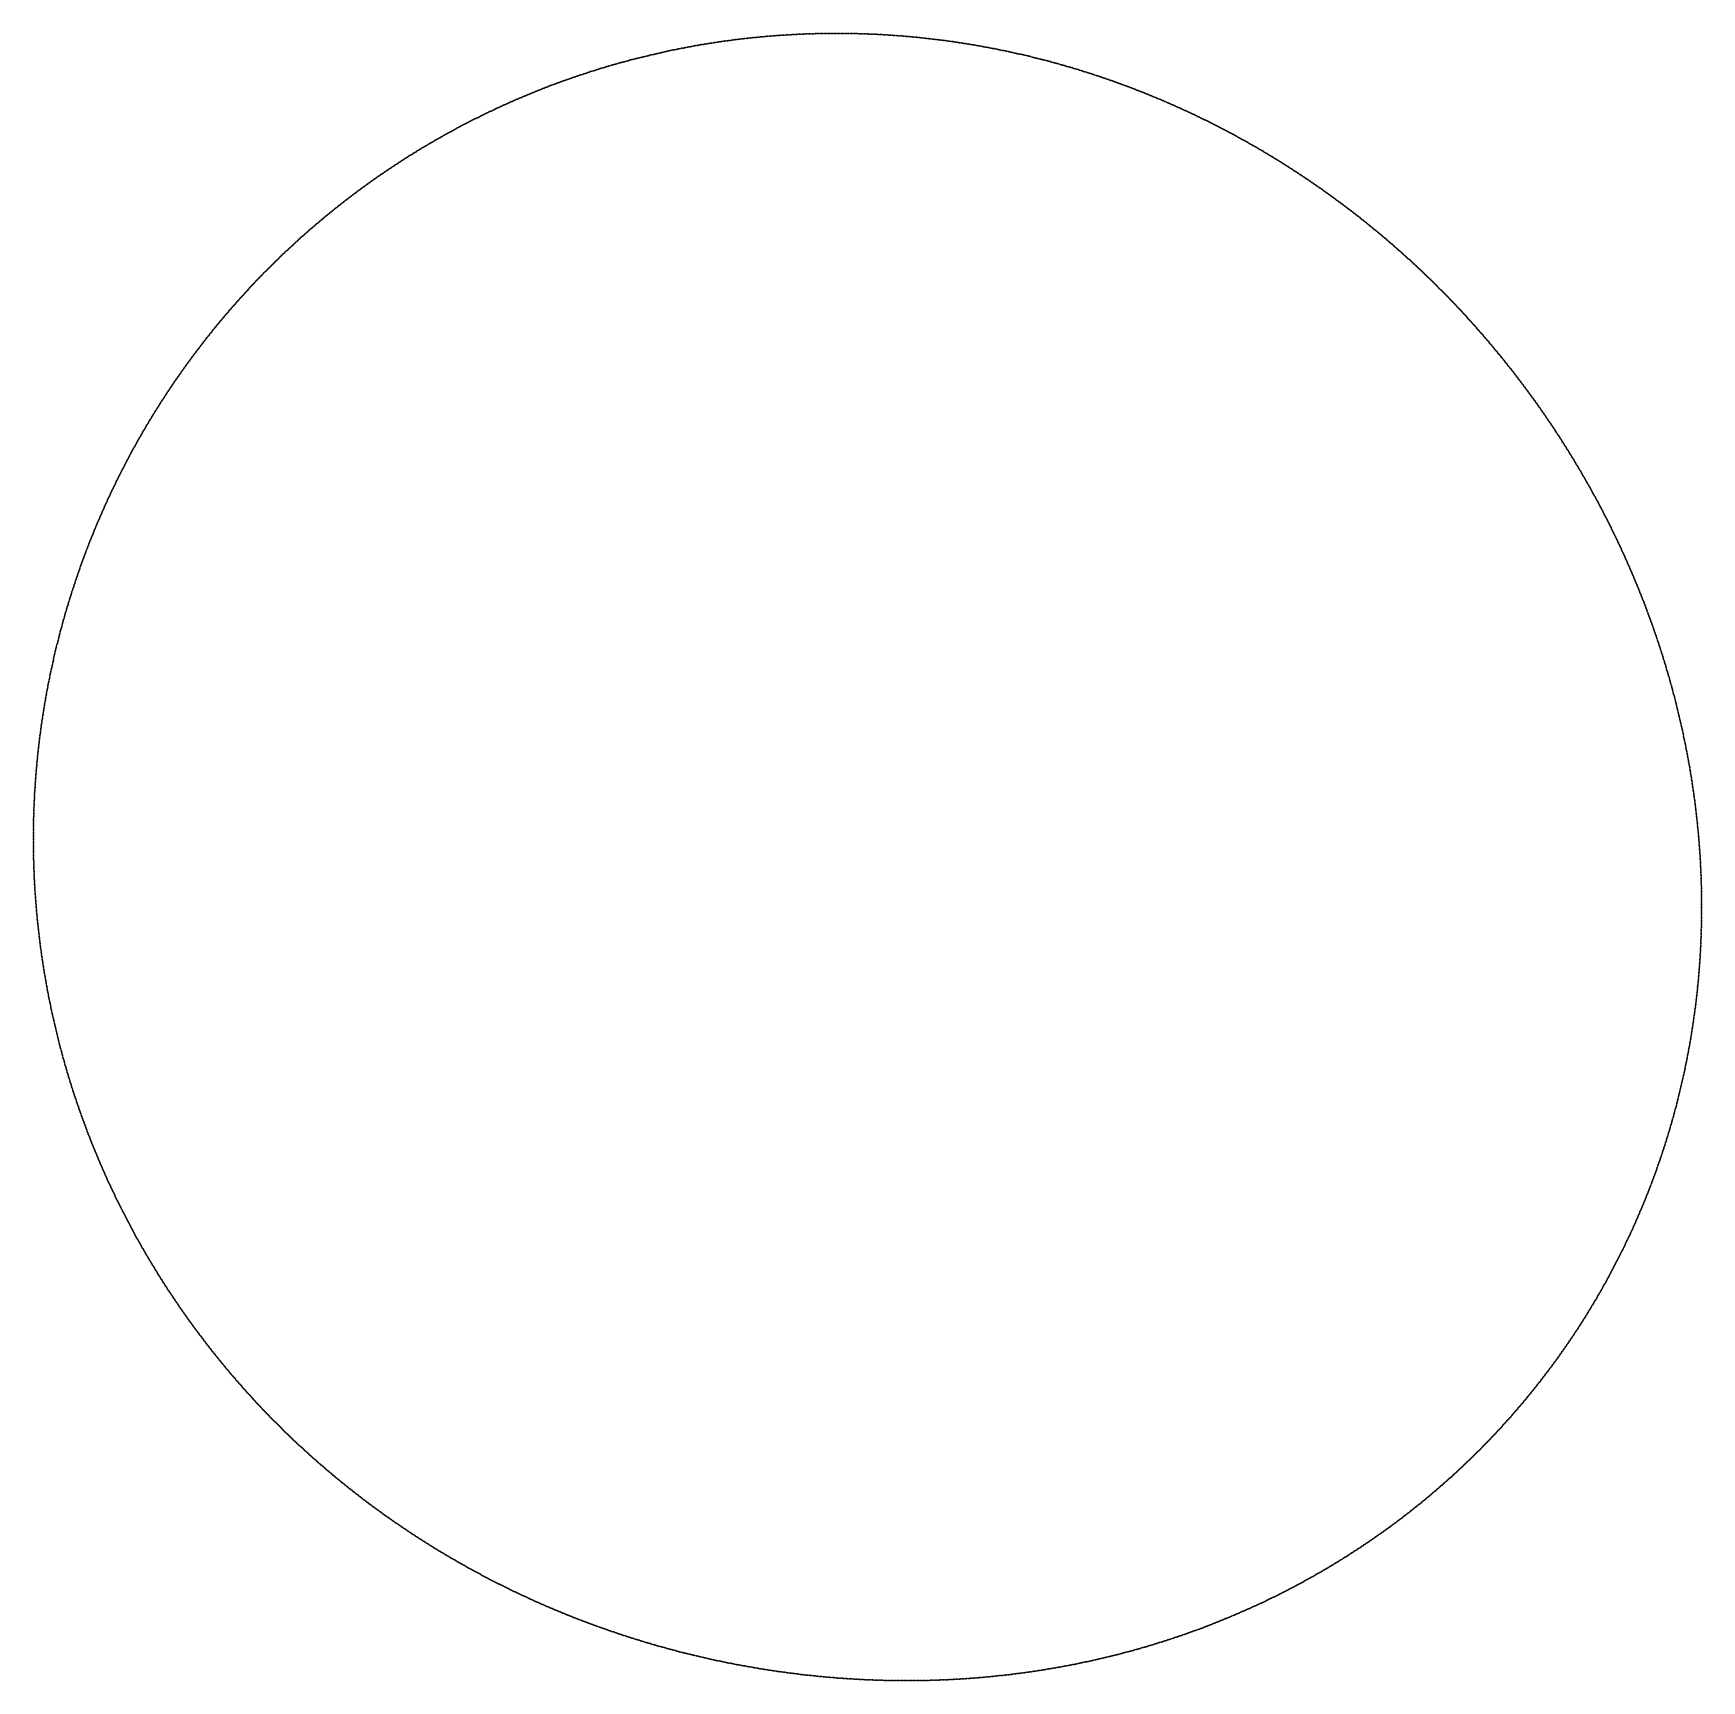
# Model space of a CAD drawing. Header units: metres. Extents: x -292 to 250, y -251 to 283.
import ezdxf

# ---------------------------------------------------------------- set-up
doc = ezdxf.new("R2010")
doc.units = ezdxf.units.M

msp = doc.modelspace()

# ---------------------------------------------------------------- linework, layer by layer
for p in [(-62.24, 281.38), (-61.77, 281.44), (-61.31, 281.49), (-60.84, 281.55), (-60.37, 281.6), (-59.91, 281.65), (-59.44, 281.7), (-58.97, 281.75), (-58.51, 281.8), (-58.04, 281.85), (-57.57, 281.9), (-57.1, 281.95), (-56.64, 281.99), (-56.17, 282.04), (-55.7, 282.08), (-55.24, 282.13), (-54.77, 282.17), (-54.3, 282.21), (-53.83, 282.25), (-53.37, 282.29), (-52.9, 282.33), (-52.43, 282.37), (-51.96, 282.41), (-51.49, 282.44), (-51.03, 282.48), (-50.56, 282.52), (-50.09, 282.55), (-49.62, 282.58), (-49.15, 282.62), (-48.68, 282.65), (-48.22, 282.68), (-47.75, 282.71), (-47.28, 282.74), (-46.81, 282.77), (-46.34, 282.79), (-45.87, 282.82), (-45.41, 282.85), (-44.94, 282.87), (-44.47, 282.9), (-44, 282.92), (-43.53, 282.94), (-43.06, 282.96), (-42.59, 282.99), (-42.12, 283.01), (-41.65, 283.03), (-41.19, 283.04), (-40.72, 283.06), (-40.25, 283.08), (-39.78, 283.09), (-39.31, 283.11), (-38.84, 283.12), (-38.37, 283.14), (-37.9, 283.15), (-37.43, 283.16), (-36.96, 283.17), (-36.49, 283.18), (-36.02, 283.19), (-35.55, 283.2), (-35.09, 283.21), (-34.62, 283.21), (-34.15, 283.22), (-33.68, 283.23), (-33.21, 283.23), (-32.74, 283.23), (-32.27, 283.24), (-31.8, 283.24), (-31.33, 283.24), (-30.86, 283.24), (-30.39, 283.24), (-29.92, 283.24), (-29.45, 283.23), (-28.98, 283.23), (-28.51, 283.23), (-28.04, 283.22), (-27.57, 283.22), (-27.11, 283.21), (-26.64, 283.2), (-26.17, 283.19), (-25.7, 283.18), (-25.23, 283.18), (-24.76, 283.16), (-24.29, 283.15), (-23.82, 283.14), (-23.35, 283.13), (-22.88, 283.11), (-22.41, 283.1), (-21.94, 283.08), (-21.47, 283.07), (-21.01, 283.05), (-20.54, 283.03), (-20.07, 283.01), (-19.6, 282.99), (-19.13, 282.97), (-18.66, 282.95), (-18.19, 282.93), (-17.72, 282.9), (-17.25, 282.88), (-16.79, 282.86), (-16.32, 282.83), (-15.85, 282.8), (-15.38, 282.78), (-14.91, 282.75), (-14.44, 282.72), (-13.97, 282.69), (-13.51, 282.66), (-13.04, 282.63), (-12.57, 282.6), (-12.1, 282.56), (-11.63, 282.53), (-11.16, 282.49), (-10.7, 282.46), (-10.23, 282.42), (-9.76, 282.39), (-9.29, 282.35), (-8.82, 282.31), (-8.36, 282.27), (-7.89, 282.23), (-7.42, 282.19), (-6.95, 282.15), (-6.49, 282.1), (-6.02, 282.06), (-5.55, 282.01), (-5.08, 281.97), (-4.62, 281.92), (-4.15, 281.88), (-3.68, 281.83), (-3.22, 281.78), (-2.75, 281.73), (-2.28, 281.68), (-1.82, 281.63), (-1.35, 281.58), (-0.88, 281.52), (-0.42, 281.47), (0.05, 281.41), (0.52, 281.36), (-92.25, 276.01), (-91.8, 276.12), (-91.34, 276.23), (-90.88, 276.33), (-90.43, 276.44), (-89.97, 276.55), (-89.51, 276.65), (-89.05, 276.76), (-88.6, 276.86), (-88.14, 276.96), (-87.68, 277.06), (-87.22, 277.16), (-86.76, 277.26), (-86.3, 277.36), (-85.85, 277.46), (-85.39, 277.56), (-84.93, 277.66), (-84.47, 277.75), (-84.01, 277.85), (-83.55, 277.94), (-83.09, 278.04), (-82.63, 278.13), (-82.17, 278.22), (-81.71, 278.31), (-81.25, 278.4), (-80.79, 278.49), (-80.32, 278.58), (-79.86, 278.67), (-79.4, 278.75), (-78.94, 278.84), (-78.48, 278.93), (-78.02, 279.01), (-77.56, 279.09), (-77.09, 279.18), (-76.63, 279.26), (-76.17, 279.34), (-75.71, 279.42), (-75.24, 279.5), (-74.78, 279.58), (-74.32, 279.66), (-73.85, 279.73), (-73.39, 279.81), (-72.93, 279.88), (-72.46, 279.96), (-72, 280.03), (-71.54, 280.1), (-71.07, 280.18), (-70.61, 280.25), (-70.15, 280.32), (-69.68, 280.39), (-69.22, 280.46), (-68.75, 280.52), (-68.29, 280.59), (-67.82, 280.66), (-67.36, 280.72), (-66.89, 280.79), (-66.43, 280.85), (-65.96, 280.91), (-65.5, 280.97), (-65.03, 281.04), (-64.57, 281.1), (-64.1, 281.16), (-63.64, 281.21), (-63.17, 281.27), (-62.7, 281.33), (0.98, 281.3), (1.45, 281.25), (1.91, 281.19), (2.38, 281.13), (2.84, 281.07), (3.31, 281.01), (3.78, 280.95), (4.24, 280.89), (4.71, 280.82), (5.17, 280.76), (5.64, 280.7), (6.1, 280.63), (6.57, 280.57), (7.03, 280.5), (7.49, 280.43), (7.96, 280.36), (8.42, 280.29), (8.89, 280.22), (9.35, 280.15), (9.82, 280.08), (10.28, 280.01), (10.74, 279.93), (11.21, 279.86), (11.67, 279.79), (12.13, 279.71), (12.6, 279.63), (13.06, 279.56), (13.52, 279.48), (13.98, 279.4), (14.45, 279.32), (14.91, 279.24), (15.37, 279.16), (15.83, 279.07), (16.3, 278.99), (16.76, 278.91), (17.22, 278.82), (17.68, 278.74), (18.14, 278.65), (18.6, 278.56), (19.07, 278.48), (19.53, 278.39), (19.99, 278.3), (20.45, 278.21), (20.91, 278.12), (21.37, 278.03), (21.83, 277.93), (22.29, 277.84), (22.75, 277.74), (23.21, 277.65), (23.67, 277.55), (24.13, 277.46), (24.59, 277.36), (25.05, 277.26), (25.5, 277.16), (25.96, 277.06), (26.42, 276.96), (26.88, 276.86), (27.34, 276.76), (27.8, 276.66), (28.25, 276.55), (28.71, 276.45), (29.17, 276.34), (29.63, 276.24), (30.08, 276.13), (30.54, 276.02), (-111.68, 270.54), (-111.23, 270.68), (-110.78, 270.83), (-110.34, 270.97), (-109.89, 271.11), (-109.44, 271.25), (-108.99, 271.39), (-108.55, 271.53), (-108.1, 271.67), (-107.65, 271.81), (-107.2, 271.94), (-106.75, 272.08), (-106.3, 272.22), (-105.85, 272.35), (-105.4, 272.48), (-104.95, 272.62), (-104.5, 272.75), (-104.05, 272.88), (-103.6, 273.01), (-103.15, 273.14), (-102.7, 273.27), (-102.25, 273.4), (-101.79, 273.53), (-101.34, 273.65), (-100.89, 273.78), (-100.44, 273.9), (-99.98, 274.03), (-99.53, 274.15), (-99.08, 274.27), (-98.62, 274.39), (-98.17, 274.51), (-97.72, 274.63), (-97.26, 274.75), (-96.81, 274.87), (-96.35, 274.99), (-95.9, 275.11), (-95.44, 275.22), (-94.99, 275.34), (-94.53, 275.45), (-94.08, 275.56), (-93.62, 275.68), (-93.17, 275.79), (-92.71, 275.9), (31, 275.91), (31.45, 275.8), (31.91, 275.69), (32.37, 275.58), (32.82, 275.47), (33.28, 275.36), (33.73, 275.24), (34.19, 275.13), (34.64, 275.02), (35.1, 274.9), (35.55, 274.78), (36.01, 274.67), (36.46, 274.55), (36.92, 274.43), (37.37, 274.31), (37.82, 274.19), (38.28, 274.07), (38.73, 273.95), (39.18, 273.82), (39.64, 273.7), (40.09, 273.58), (40.54, 273.45), (40.99, 273.32), (41.45, 273.2), (41.9, 273.07), (42.35, 272.94), (42.8, 272.81), (43.25, 272.68), (43.7, 272.55), (44.15, 272.42), (44.6, 272.29), (45.05, 272.16), (45.5, 272.02), (45.95, 271.89), (46.4, 271.75), (46.85, 271.62), (47.3, 271.48), (47.75, 271.34), (48.2, 271.2), (48.65, 271.06), (49.09, 270.92), (49.54, 270.78), (49.99, 270.64), (-126.7, 265.16), (-126.26, 265.33), (-125.83, 265.5), (-125.39, 265.67), (-124.95, 265.84), (-124.51, 266.01), (-124.07, 266.18), (-123.64, 266.34), (-123.2, 266.51), (-122.76, 266.67), (-122.32, 266.84), (-121.88, 267), (-121.44, 267.16), (-121, 267.32), (-120.56, 267.49), (-120.11, 267.65), (-119.67, 267.81), (-119.23, 267.96), (-118.79, 268.12), (-118.35, 268.28), (-117.9, 268.44), (-117.46, 268.59), (-117.02, 268.75), (-116.57, 268.9), (-116.13, 269.05), (-115.69, 269.2), (-115.24, 269.36), (-114.8, 269.51), (-114.35, 269.66), (-113.91, 269.81), (-113.46, 269.95), (-113.02, 270.1), (-112.57, 270.25), (-112.12, 270.39), (50.44, 270.5), (50.88, 270.36), (51.33, 270.21), (51.78, 270.07), (52.22, 269.92), (52.67, 269.78), (53.12, 269.63), (53.56, 269.48), (54.01, 269.33), (54.45, 269.18), (54.9, 269.03), (55.34, 268.88), (55.79, 268.73), (56.23, 268.58), (56.67, 268.43), (57.12, 268.27), (57.56, 268.12), (58, 267.96), (58.45, 267.81), (58.89, 267.65), (59.33, 267.49), (59.77, 267.34), (60.21, 267.18), (60.66, 267.02), (61.1, 266.86), (61.54, 266.7), (61.98, 266.53), (62.42, 266.37), (62.86, 266.21), (63.3, 266.04), (63.74, 265.88), (64.18, 265.71), (64.62, 265.55), (65.06, 265.38), (65.49, 265.21), (-139.23, 259.85), (-138.81, 260.04), (-138.38, 260.23), (-137.95, 260.43), (-137.52, 260.62), (-137.09, 260.81), (-136.66, 261), (-136.23, 261.19), (-135.8, 261.38), (-135.37, 261.57), (-134.94, 261.75), (-134.51, 261.94), (-134.08, 262.12), (-133.65, 262.31), (-133.22, 262.49), (-132.79, 262.68), (-132.35, 262.86), (-131.92, 263.04), (-131.49, 263.22), (-131.05, 263.4), (-130.62, 263.58), (-130.19, 263.76), (-129.75, 263.94), (-129.32, 264.11), (-128.88, 264.29), (-128.45, 264.47), (-128.01, 264.64), (-127.57, 264.81), (-127.14, 264.99), (65.93, 265.04), (66.37, 264.87), (66.81, 264.7), (67.24, 264.53), (67.68, 264.36), (68.12, 264.19), (68.55, 264.02), (68.99, 263.84), (69.43, 263.67), (69.86, 263.49), (70.3, 263.32), (70.73, 263.14), (71.17, 262.96), (71.6, 262.78), (72.03, 262.6), (72.47, 262.43), (72.9, 262.24), (73.33, 262.06), (73.77, 261.88), (74.2, 261.7), (74.63, 261.52), (75.06, 261.33), (75.49, 261.15), (75.93, 260.96), (76.36, 260.77), (76.79, 260.59), (77.22, 260.4), (77.65, 260.21), (78.08, 260.02), (78.51, 259.83), (-150.64, 254.32), (-150.22, 254.53), (-149.8, 254.74), (-149.38, 254.96), (-148.96, 255.17), (-148.54, 255.38), (-148.13, 255.59), (-147.71, 255.8), (-147.29, 256.01), (-146.87, 256.22), (-146.44, 256.43), (-146.02, 256.64), (-145.6, 256.84), (-145.18, 257.05), (-144.76, 257.25), (-144.33, 257.46), (-143.91, 257.66), (-143.49, 257.86), (-143.06, 258.07), (-142.64, 258.27), (-142.22, 258.47), (-141.79, 258.67), (-141.37, 258.86), (-140.94, 259.06), (-140.51, 259.26), (-140.09, 259.46), (-139.66, 259.65), (78.93, 259.64), (79.36, 259.45), (79.79, 259.26), (80.22, 259.06), (80.65, 258.87), (81.07, 258.68), (81.5, 258.48), (81.93, 258.28), (82.35, 258.09), (82.78, 257.89), (83.2, 257.69), (83.63, 257.49), (84.06, 257.29), (84.48, 257.09), (84.9, 256.89), (85.33, 256.69), (85.75, 256.49), (86.17, 256.29), (86.6, 256.08), (87.02, 255.88), (87.44, 255.67), (87.86, 255.47), (88.29, 255.26), (88.71, 255.05), (89.13, 254.84), (89.55, 254.64), (89.97, 254.43), (-160.53, 248.93), (-160.12, 249.17), (-159.72, 249.4), (-159.31, 249.63), (-158.9, 249.86), (-158.49, 250.09), (-158.08, 250.32), (-157.67, 250.55), (-157.26, 250.78), (-156.85, 251), (-156.44, 251.23), (-156.03, 251.45), (-155.61, 251.68), (-155.2, 251.9), (-154.79, 252.13), (-154.37, 252.35), (-153.96, 252.57), (-153.55, 252.79), (-153.13, 253.01), (-152.72, 253.23), (-152.3, 253.45), (-151.89, 253.67), (-151.47, 253.88), (-151.05, 254.1), (90.39, 254.22), (90.81, 254.01), (91.23, 253.79), (91.64, 253.58), (92.06, 253.37), (92.48, 253.16), (92.9, 252.94), (93.32, 252.73), (93.73, 252.51), (94.15, 252.29), (94.57, 252.08), (94.98, 251.86), (95.4, 251.64), (95.81, 251.42), (96.23, 251.2), (96.64, 250.98), (97.06, 250.76), (97.47, 250.54), (97.88, 250.31), (98.29, 250.09), (98.71, 249.87), (99.12, 249.64), (99.53, 249.42), (99.94, 249.19), (100.35, 248.96), (-169.39, 243.63), (-168.99, 243.88), (-168.59, 244.13), (-168.2, 244.37), (-167.8, 244.62), (-167.4, 244.87), (-167, 245.11), (-166.6, 245.35), (-166.19, 245.6), (-165.79, 245.84), (-165.39, 246.08), (-164.99, 246.33), (-164.59, 246.57), (-164.18, 246.81), (-163.78, 247.05), (-163.37, 247.28), (-162.97, 247.52), (-162.56, 247.76), (-162.16, 248), (-161.75, 248.23), (-161.35, 248.47), (-160.94, 248.7), (100.76, 248.74), (101.17, 248.51), (101.58, 248.28), (101.99, 248.05), (102.4, 247.82), (102.81, 247.59), (103.22, 247.36), (103.63, 247.12), (104.03, 246.89), (104.44, 246.66), (104.85, 246.42), (105.25, 246.19), (105.66, 245.95), (106.07, 245.72), (106.47, 245.48), (106.88, 245.24), (107.28, 245), (107.68, 244.76), (108.09, 244.52), (108.49, 244.28), (108.89, 244.04), (109.3, 243.8), (109.7, 243.56), (-177.64, 238.24), (-177.25, 238.5), (-176.87, 238.76), (-176.48, 239.03), (-176.09, 239.29), (-175.7, 239.55), (-175.31, 239.81), (-174.92, 240.07), (-174.52, 240.33), (-174.13, 240.59), (-173.74, 240.84), (-173.35, 241.1), (-172.95, 241.36), (-172.56, 241.61), (-172.16, 241.87), (-171.77, 242.12), (-171.37, 242.37), (-170.98, 242.63), (-170.58, 242.88), (-170.19, 243.13), (-169.79, 243.38), (110.1, 243.32), (110.5, 243.07), (110.9, 242.83), (111.3, 242.58), (111.7, 242.34), (112.1, 242.09), (112.5, 241.84), (112.9, 241.6), (113.3, 241.35), (113.7, 241.1), (114.09, 240.85), (114.49, 240.6), (114.89, 240.35), (115.28, 240.1), (115.68, 239.84), (116.07, 239.59), (116.47, 239.34), (116.86, 239.08), (117.26, 238.83), (117.65, 238.57), (118.05, 238.32), (118.44, 238.06), (-185.31, 232.81), (-184.93, 233.09), (-184.55, 233.37), (-184.17, 233.64), (-183.79, 233.92), (-183.41, 234.2), (-183.03, 234.47), (-182.65, 234.74), (-182.26, 235.02), (-181.88, 235.29), (-181.5, 235.56), (-181.12, 235.83), (-180.73, 236.1), (-180.35, 236.37), (-179.96, 236.64), (-179.58, 236.91), (-179.19, 237.17), (-178.8, 237.44), (-178.42, 237.71), (-178.03, 237.97), (118.83, 237.8), (119.22, 237.54), (119.61, 237.28), (120.01, 237.02), (120.4, 236.76), (120.79, 236.5), (121.18, 236.24), (121.57, 235.98), (121.96, 235.72), (122.34, 235.45), (122.73, 235.19), (123.12, 234.93), (123.51, 234.66), (123.89, 234.39), (124.28, 234.13), (124.67, 233.86), (125.05, 233.59), (125.44, 233.32), (125.82, 233.05), (126.21, 232.79), (-192.4, 227.41), (-192.03, 227.7), (-191.66, 227.99), (-191.29, 228.28), (-190.92, 228.57), (-190.55, 228.85), (-190.18, 229.14), (-189.81, 229.43), (-189.43, 229.71), (-189.06, 230), (-188.69, 230.28), (-188.31, 230.57), (-187.94, 230.85), (-187.57, 231.13), (-187.19, 231.41), (-186.81, 231.7), (-186.44, 231.98), (-186.06, 232.26), (-185.68, 232.54), (126.59, 232.51), (126.97, 232.24), (127.35, 231.97), (127.74, 231.7), (128.12, 231.43), (128.5, 231.15), (128.88, 230.88), (129.26, 230.6), (129.64, 230.33), (130.02, 230.05), (130.4, 229.78), (130.78, 229.5), (131.16, 229.22), (131.54, 228.94), (131.91, 228.66), (132.29, 228.38), (132.67, 228.1), (133.04, 227.82), (133.42, 227.54), (133.79, 227.26), (-198.94, 222.06), (-198.58, 222.36), (-198.22, 222.67), (-197.86, 222.97), (-197.5, 223.27), (-197.14, 223.57), (-196.78, 223.87), (-196.42, 224.17), (-196.06, 224.46), (-195.69, 224.76), (-195.33, 225.06), (-194.96, 225.35), (-194.6, 225.65), (-194.23, 225.94), (-193.87, 226.24), (-193.5, 226.53), (-193.13, 226.82), (-192.77, 227.12), (134.17, 226.98), (134.54, 226.69), (134.92, 226.41), (135.29, 226.12), (135.66, 225.84), (136.03, 225.55), (136.41, 225.27), (136.78, 224.98), (137.15, 224.69), (137.52, 224.4), (137.89, 224.11), (138.26, 223.83), (138.63, 223.54), (139, 223.24), (139.36, 222.95), (139.73, 222.66), (140.1, 222.37), (140.47, 222.08), (-205.31, 216.51), (-204.96, 216.82), (-204.61, 217.13), (-204.26, 217.45), (-203.91, 217.76), (-203.56, 218.07), (-203.21, 218.38), (-202.85, 218.69), (-202.5, 219), (-202.15, 219.31), (-201.79, 219.62), (-201.44, 219.93), (-201.08, 220.23), (-200.73, 220.54), (-200.37, 220.85), (-200.02, 221.15), (-199.66, 221.46), (-199.3, 221.76), (140.83, 221.78), (141.2, 221.49), (141.56, 221.19), (141.93, 220.9), (142.29, 220.6), (142.66, 220.31), (143.02, 220.01), (143.38, 219.71), (143.75, 219.41), (144.11, 219.11), (144.47, 218.81), (144.83, 218.51), (145.19, 218.21), (145.55, 217.91), (145.91, 217.61), (146.27, 217.31), (146.63, 217), (146.99, 216.7), (-211.15, 211.07), (-210.81, 211.4), (-210.47, 211.72), (-210.13, 212.04), (-209.79, 212.37), (-209.45, 212.69), (-209.11, 213.01), (-208.76, 213.33), (-208.42, 213.65), (-208.08, 213.97), (-207.73, 214.29), (-207.39, 214.61), (-207.04, 214.93), (-206.7, 215.24), (-206.35, 215.56), (-206, 215.88), (-205.66, 216.19), (147.34, 216.4), (147.7, 216.09), (148.06, 215.79), (148.41, 215.48), (148.77, 215.17), (149.12, 214.87), (149.48, 214.56), (149.83, 214.25), (150.19, 213.94), (150.54, 213.63), (150.89, 213.32), (151.24, 213.01), (151.59, 212.7), (151.95, 212.39), (152.3, 212.08), (152.65, 211.77), (153, 211.45), (153.34, 211.14), (-216.49, 205.79), (-216.16, 206.13), (-215.83, 206.46), (-215.5, 206.79), (-215.17, 207.13), (-214.84, 207.46), (-214.51, 207.79), (-214.17, 208.12), (-213.84, 208.45), (-213.51, 208.78), (-213.17, 209.11), (-212.84, 209.44), (-212.5, 209.77), (-212.16, 210.09), (-211.83, 210.42), (-211.49, 210.75), (153.69, 210.82), (154.04, 210.51), (154.39, 210.19), (154.74, 209.88), (155.08, 209.56), (155.43, 209.24), (155.77, 208.92), (156.12, 208.61), (156.46, 208.29), (156.81, 207.97), (157.15, 207.65), (157.49, 207.33), (157.83, 207.01), (158.18, 206.68), (158.52, 206.36), (158.86, 206.04), (159.2, 205.72), (-221.68, 200.36), (-221.36, 200.71), (-221.04, 201.05), (-220.72, 201.39), (-220.4, 201.74), (-220.08, 202.08), (-219.75, 202.42), (-219.43, 202.76), (-219.11, 203.1), (-218.78, 203.44), (-218.46, 203.78), (-218.13, 204.11), (-217.8, 204.45), (-217.48, 204.79), (-217.15, 205.12), (-216.82, 205.46), (159.54, 205.39), (159.88, 205.07), (160.22, 204.74), (160.55, 204.42), (160.89, 204.09), (161.23, 203.76), (161.57, 203.44), (161.9, 203.11), (162.24, 202.78), (162.57, 202.45), (162.91, 202.12), (163.24, 201.79), (163.57, 201.46), (163.91, 201.13), (164.24, 200.8), (164.57, 200.47), (-226.71, 194.79), (-226.4, 195.14), (-226.09, 195.49), (-225.78, 195.84), (-225.47, 196.2), (-225.16, 196.55), (-224.85, 196.9), (-224.53, 197.25), (-224.22, 197.59), (-223.9, 197.94), (-223.59, 198.29), (-223.27, 198.64), (-222.95, 198.98), (-222.64, 199.33), (-222.32, 199.68), (-222, 200.02), (164.9, 200.14), (165.23, 199.8), (165.56, 199.47), (165.89, 199.13), (166.22, 198.8), (166.55, 198.46), (166.88, 198.13), (167.21, 197.79), (167.53, 197.46), (167.86, 197.12), (168.19, 196.78), (168.51, 196.44), (168.84, 196.1), (169.16, 195.76), (169.49, 195.42), (169.81, 195.08), (-231.28, 189.43), (-230.98, 189.79), (-230.68, 190.15), (-230.38, 190.51), (-230.08, 190.87), (-229.77, 191.23), (-229.47, 191.59), (-229.17, 191.95), (-228.86, 192.3), (-228.56, 192.66), (-228.25, 193.02), (-227.95, 193.37), (-227.64, 193.73), (-227.33, 194.08), (-227.02, 194.43), (170.13, 194.74), (170.45, 194.4), (170.78, 194.06), (171.1, 193.72), (171.42, 193.38), (171.74, 193.03), (172.06, 192.69), (172.38, 192.34), (172.69, 192), (173.01, 191.65), (173.33, 191.31), (173.65, 190.96), (173.96, 190.61), (174.28, 190.27), (174.59, 189.92), (174.91, 189.57), (-235.7, 183.95), (-235.41, 184.32), (-235.12, 184.69), (-234.83, 185.06), (-234.54, 185.42), (-234.25, 185.79), (-233.95, 186.16), (-233.66, 186.52), (-233.36, 186.89), (-233.07, 187.25), (-232.77, 187.62), (-232.48, 187.98), (-232.18, 188.34), (-231.88, 188.71), (-231.58, 189.07), (175.22, 189.22), (175.53, 188.87), (175.85, 188.52), (176.16, 188.17), (176.47, 187.82), (176.78, 187.47), (177.09, 187.12), (177.4, 186.76), (177.71, 186.41), (178.02, 186.06), (178.33, 185.7), (178.64, 185.35), (178.94, 184.99), (179.25, 184.64), (179.56, 184.28), (-239.7, 178.73), (-239.42, 179.11), (-239.13, 179.48), (-238.85, 179.86), (-238.57, 180.23), (-238.29, 180.61), (-238, 180.98), (-237.72, 181.35), (-237.43, 181.73), (-237.15, 182.1), (-236.86, 182.47), (-236.57, 182.84), (-236.28, 183.21), (-235.99, 183.58), (179.86, 183.93), (180.17, 183.57), (180.47, 183.21), (180.78, 182.85), (181.08, 182.5), (181.38, 182.14), (181.68, 181.78), (181.98, 181.42), (182.29, 181.06), (182.59, 180.7), (182.89, 180.34), (183.18, 179.97), (183.48, 179.61), (183.78, 179.25), (184.08, 178.89), (-243.56, 173.41), (-243.28, 173.8), (-243.01, 174.18), (-242.74, 174.56), (-242.47, 174.94), (-242.19, 175.32), (-241.92, 175.7), (-241.64, 176.08), (-241.37, 176.46), (-241.09, 176.84), (-240.81, 177.22), (-240.54, 177.6), (-240.26, 177.98), (-239.98, 178.36), (184.38, 178.52), (184.67, 178.16), (184.97, 177.79), (185.26, 177.43), (185.56, 177.06), (185.85, 176.7), (186.14, 176.33), (186.44, 175.96), (186.73, 175.6), (187.02, 175.23), (187.31, 174.86), (187.6, 174.49), (187.89, 174.12), (188.18, 173.75), (188.47, 173.38), (-247.28, 168), (-247.02, 168.39), (-246.75, 168.78), (-246.49, 169.17), (-246.23, 169.55), (-245.96, 169.94), (-245.7, 170.33), (-245.43, 170.72), (-245.17, 171.1), (-244.9, 171.49), (-244.63, 171.88), (-244.36, 172.26), (-244.1, 172.65), (-243.83, 173.03), (188.76, 173.01), (189.05, 172.64), (189.33, 172.27), (189.62, 171.9), (189.91, 171.52), (190.19, 171.15), (190.48, 170.78), (190.76, 170.4), (191.04, 170.03), (191.33, 169.66), (191.61, 169.28), (191.89, 168.91), (192.17, 168.53), (192.45, 168.15), (192.73, 167.78), (-250.86, 162.49), (-250.61, 162.89), (-250.36, 163.28), (-250.11, 163.68), (-249.85, 164.07), (-249.6, 164.47), (-249.34, 164.86), (-249.09, 165.25), (-248.83, 165.65), (-248.57, 166.04), (-248.32, 166.43), (-248.06, 166.82), (-247.8, 167.22), (-247.54, 167.61), (193.01, 167.4), (193.29, 167.02), (193.57, 166.64), (193.84, 166.26), (194.12, 165.89), (194.4, 165.51), (194.67, 165.13), (194.95, 164.75), (195.22, 164.36), (195.5, 163.98), (195.77, 163.6), (196.04, 163.22), (196.31, 162.84), (196.59, 162.45), (-254.06, 157.29), (-253.82, 157.7), (-253.58, 158.1), (-253.34, 158.5), (-253.09, 158.9), (-252.85, 159.3), (-252.6, 159.7), (-252.36, 160.1), (-252.11, 160.5), (-251.86, 160.9), (-251.61, 161.3), (-251.36, 161.69), (-251.11, 162.09), (196.86, 162.07), (197.13, 161.69), (197.4, 161.3), (197.67, 160.92), (197.93, 160.53), (198.2, 160.15), (198.47, 159.76), (198.74, 159.37), (199, 158.99), (199.27, 158.6), (199.53, 158.21), (199.8, 157.83), (200.06, 157.44), (200.32, 157.05), (-257.37, 151.62), (-257.14, 152.03), (-256.91, 152.43), (-256.68, 152.84), (-256.44, 153.25), (-256.21, 153.65), (-255.97, 154.06), (-255.74, 154.47), (-255.5, 154.87), (-255.26, 155.28), (-255.02, 155.68), (-254.79, 156.09), (-254.55, 156.49), (-254.31, 156.89), (200.58, 156.66), (200.85, 156.27), (201.11, 155.88), (201.37, 155.49), (201.63, 155.1), (201.89, 154.71), (202.15, 154.31), (202.4, 153.92), (202.66, 153.53), (202.92, 153.14), (203.17, 152.74), (203.43, 152.35), (203.68, 151.96), (203.94, 151.56), (-260.32, 146.27), (-260.1, 146.69), (-259.87, 147.1), (-259.65, 147.51), (-259.43, 147.93), (-259.2, 148.34), (-258.98, 148.75), (-258.75, 149.16), (-258.52, 149.57), (-258.29, 149.98), (-258.07, 150.39), (-257.84, 150.8), (-257.61, 151.21), (204.19, 151.17), (204.45, 150.77), (204.7, 150.37), (204.95, 149.98), (205.2, 149.58), (205.45, 149.19), (205.7, 148.79), (205.95, 148.39), (206.2, 147.99), (206.45, 147.59), (206.69, 147.19), (206.94, 146.8), (207.19, 146.4), (-263.14, 140.86), (-262.93, 141.28), (-262.71, 141.7), (-262.5, 142.12), (-262.29, 142.53), (-262.07, 142.95), (-261.85, 143.37), (-261.64, 143.78), (-261.42, 144.2), (-261.2, 144.62), (-260.98, 145.03), (-260.76, 145.45), (-260.54, 145.86), (207.43, 146), (207.68, 145.59), (207.92, 145.19), (208.17, 144.79), (208.41, 144.39), (208.65, 143.99), (208.89, 143.59), (209.13, 143.18), (209.37, 142.78), (209.61, 142.38), (209.85, 141.97), (210.09, 141.57), (210.33, 141.16), (210.57, 140.76), (-265.83, 135.39), (-265.63, 135.81), (-265.43, 136.23), (-265.22, 136.66), (-265.02, 137.08), (-264.81, 137.5), (-264.61, 137.92), (-264.4, 138.34), (-264.19, 138.76), (-263.98, 139.18), (-263.77, 139.6), (-263.56, 140.02), (-263.35, 140.44), (210.8, 140.35), (211.04, 139.95), (211.27, 139.54), (211.51, 139.14), (211.74, 138.73), (211.98, 138.32), (212.21, 137.91), (212.44, 137.51), (212.67, 137.1), (212.9, 136.69), (213.13, 136.28), (213.36, 135.87), (213.59, 135.46), (-268.4, 129.85), (-268.2, 130.28), (-268.01, 130.7), (-267.82, 131.13), (-267.62, 131.56), (-267.43, 131.99), (-267.23, 132.41), (-267.03, 132.84), (-266.83, 133.26), (-266.64, 133.69), (-266.44, 134.11), (-266.24, 134.54), (-266.03, 134.96), (213.82, 135.05), (214.05, 134.64), (214.27, 134.23), (214.5, 133.82), (214.73, 133.4), (214.95, 132.99), (215.17, 132.58), (215.4, 132.17), (215.62, 131.75), (215.84, 131.34), (216.06, 130.93), (216.29, 130.51), (216.51, 130.1), (-270.65, 124.69), (-270.47, 125.12), (-270.28, 125.55), (-270.1, 125.98), (-269.91, 126.41), (-269.72, 126.84), (-269.54, 127.27), (-269.35, 127.7), (-269.16, 128.13), (-268.97, 128.56), (-268.78, 128.99), (-268.59, 129.42), (216.73, 129.68), (216.94, 129.27), (217.16, 128.85), (217.38, 128.44), (217.6, 128.02), (217.81, 127.6), (218.03, 127.19), (218.24, 126.77), (218.46, 126.35), (218.67, 125.93), (218.88, 125.51), (219.1, 125.1), (219.31, 124.68), (-272.97, 119.04), (-272.79, 119.48), (-272.62, 119.91), (-272.44, 120.35), (-272.27, 120.78), (-272.09, 121.22), (-271.91, 121.65), (-271.74, 122.09), (-271.56, 122.52), (-271.38, 122.95), (-271.2, 123.39), (-271.01, 123.82), (-270.83, 124.25), (219.52, 124.26), (219.73, 123.84), (219.94, 123.42), (220.15, 123), (220.35, 122.58), (220.56, 122.15), (220.77, 121.73), (220.97, 121.31), (221.18, 120.89), (221.38, 120.47), (221.59, 120.04), (221.79, 119.62), (221.99, 119.2), (-274.99, 113.78), (-274.82, 114.22), (-274.66, 114.66), (-274.49, 115.1), (-274.33, 115.54), (-274.16, 115.98), (-273.99, 116.42), (-273.82, 116.85), (-273.65, 117.29), (-273.48, 117.73), (-273.31, 118.17), (-273.14, 118.6), (222.2, 118.77), (222.4, 118.35), (222.6, 117.93), (222.8, 117.5), (223, 117.08), (223.2, 116.65), (223.39, 116.22), (223.59, 115.8), (223.79, 115.37), (223.98, 114.95), (224.18, 114.52), (224.37, 114.09), (224.57, 113.66), (-276.89, 108.48), (-276.74, 108.93), (-276.58, 109.37), (-276.43, 109.81), (-276.27, 110.25), (-276.11, 110.7), (-275.95, 111.14), (-275.8, 111.58), (-275.64, 112.02), (-275.47, 112.46), (-275.31, 112.9), (-275.15, 113.34), (224.76, 113.24), (224.95, 112.81), (225.14, 112.38), (225.33, 111.95), (225.52, 111.52), (225.71, 111.09), (225.9, 110.66), (226.09, 110.23), (226.28, 109.8), (226.46, 109.37), (226.65, 108.94), (226.84, 108.51), (-278.69, 103.14), (-278.54, 103.59), (-278.4, 104.04), (-278.25, 104.48), (-278.1, 104.93), (-277.96, 105.37), (-277.81, 105.82), (-277.66, 106.26), (-277.51, 106.71), (-277.35, 107.15), (-277.2, 107.6), (-277.05, 108.04), (227.02, 108.08), (227.2, 107.65), (227.39, 107.21), (227.57, 106.78), (227.75, 106.35), (227.93, 105.92), (228.11, 105.48), (228.29, 105.05), (228.47, 104.61), (228.65, 104.18), (228.83, 103.75), (229.01, 103.31), (229.18, 102.88), (-280.37, 97.77), (-280.23, 98.22), (-280.1, 98.67), (-279.96, 99.11), (-279.82, 99.56), (-279.68, 100.01), (-279.54, 100.46), (-279.4, 100.91), (-279.26, 101.36), (-279.12, 101.8), (-278.98, 102.25), (-278.83, 102.7), (229.36, 102.44), (229.53, 102), (229.71, 101.57), (229.88, 101.13), (230.05, 100.7), (230.22, 100.26), (230.39, 99.82), (230.56, 99.38), (230.73, 98.95), (230.9, 98.51), (231.07, 98.07), (231.24, 97.63), (-281.93, 92.36), (-281.81, 92.81), (-281.68, 93.26), (-281.55, 93.71), (-281.42, 94.16), (-281.29, 94.61), (-281.16, 95.07), (-281.03, 95.52), (-280.9, 95.97), (-280.77, 96.42), (-280.64, 96.87), (-280.5, 97.32), (231.41, 97.19), (231.57, 96.75), (231.74, 96.31), (231.9, 95.88), (232.07, 95.44), (232.23, 95), (232.39, 94.55), (232.55, 94.11), (232.71, 93.67), (232.87, 93.23), (233.03, 92.79), (233.19, 92.35), (-283.38, 86.91), (-283.26, 87.37), (-283.15, 87.82), (-283.03, 88.28), (-282.91, 88.73), (-282.79, 89.18), (-282.67, 89.64), (-282.55, 90.09), (-282.43, 90.54), (-282.3, 91), (-282.18, 91.45), (-282.06, 91.9), (233.35, 91.91), (233.51, 91.46), (233.66, 91.02), (233.82, 90.58), (233.98, 90.14), (234.13, 89.69), (234.28, 89.25), (234.44, 88.81), (234.59, 88.36), (234.74, 87.92), (234.89, 87.47), (235.04, 87.03), (235.19, 86.58), (-284.71, 81.44), (-284.6, 81.9), (-284.5, 82.35), (-284.39, 82.81), (-284.28, 83.27), (-284.17, 83.72), (-284.06, 84.18), (-283.95, 84.63), (-283.84, 85.09), (-283.72, 85.55), (-283.61, 86), (-283.49, 86.46), (235.34, 86.14), (235.49, 85.69), (235.64, 85.25), (235.78, 84.8), (235.93, 84.35), (236.07, 83.91), (236.22, 83.46), (236.36, 83.01), (236.5, 82.57), (236.65, 82.12), (236.79, 81.67), (236.93, 81.22), (-285.92, 75.94), (-285.83, 76.4), (-285.73, 76.86), (-285.63, 77.32), (-285.53, 77.77), (-285.43, 78.23), (-285.33, 78.69), (-285.23, 79.15), (-285.13, 79.61), (-285.02, 80.07), (-284.92, 80.52), (-284.82, 80.98), (237.07, 80.78), (237.21, 80.33), (237.35, 79.88), (237.48, 79.43), (237.62, 78.98), (237.76, 78.53), (237.89, 78.08), (238.03, 77.63), (238.16, 77.18), (238.29, 76.73), (238.43, 76.28), (238.56, 75.83), (-287.02, 70.41), (-286.93, 70.87), (-286.84, 71.33), (-286.76, 71.8), (-286.67, 72.26), (-286.58, 72.72), (-286.49, 73.18), (-286.39, 73.64), (-286.3, 74.1), (-286.21, 74.56), (-286.11, 75.02), (-286.02, 75.48), (238.69, 75.38), (238.82, 74.93), (238.95, 74.48), (239.08, 74.03), (239.21, 73.58), (239.33, 73.13), (239.46, 72.67), (239.59, 72.22), (239.71, 71.77), (239.84, 71.32), (239.96, 70.86), (240.08, 70.41), (-287.92, 65.33), (-287.84, 65.79), (-287.76, 66.25), (-287.68, 66.72), (-287.6, 67.18), (-287.52, 67.64), (-287.44, 68.1), (-287.36, 68.57), (-287.27, 69.03), (-287.19, 69.49), (-287.1, 69.95), (240.2, 69.96), (240.33, 69.5), (240.45, 69.05), (240.57, 68.6), (240.68, 68.14), (240.8, 67.69), (240.92, 67.23), (241.04, 66.78), (241.15, 66.32), (241.27, 65.87), (241.38, 65.41), (241.5, 64.96), (-288.79, 59.76), (-288.72, 60.23), (-288.65, 60.69), (-288.58, 61.16), (-288.51, 61.62), (-288.44, 62.08), (-288.37, 62.55), (-288.29, 63.01), (-288.22, 63.47), (-288.15, 63.94), (-288.07, 64.4), (-288, 64.86), (241.61, 64.5), (241.72, 64.05), (241.83, 63.59), (241.94, 63.13), (242.05, 62.68), (242.16, 62.22), (242.27, 61.76), (242.38, 61.31), (242.48, 60.85), (242.59, 60.39), (242.69, 59.94), (-289.53, 54.18), (-289.48, 54.65), (-289.42, 55.11), (-289.36, 55.58), (-289.3, 56.04), (-289.24, 56.51), (-289.17, 56.97), (-289.11, 57.44), (-289.05, 57.9), (-288.98, 58.37), (-288.92, 58.83), (-288.85, 59.3), (242.8, 59.48), (242.9, 59.02), (243.01, 58.56), (243.11, 58.1), (243.21, 57.65), (243.31, 57.19), (243.41, 56.73), (243.51, 56.27), (243.61, 55.81), (243.7, 55.35), (243.8, 54.89), (243.9, 54.43), (-290.11, 49.05), (-290.06, 49.52), (-290.02, 49.98), (-289.97, 50.45), (-289.91, 50.92), (-289.86, 51.38), (-289.81, 51.85), (-289.76, 52.31), (-289.7, 52.78), (-289.65, 53.25), (-289.59, 53.71), (243.99, 53.97), (244.09, 53.51), (244.18, 53.05), (244.27, 52.59), (244.36, 52.13), (244.45, 51.67), (244.54, 51.21), (244.63, 50.75), (244.72, 50.29), (244.81, 49.83), (244.9, 49.37), (244.99, 48.91), (-290.63, 43.44), (-290.59, 43.91), (-290.55, 44.38), (-290.51, 44.84), (-290.47, 45.31), (-290.43, 45.78), (-290.39, 46.25), (-290.34, 46.71), (-290.3, 47.18), (-290.25, 47.65), (-290.21, 48.11), (-290.16, 48.58), (245.07, 48.44), (245.16, 47.98), (245.24, 47.52), (245.32, 47.06), (245.41, 46.6), (245.49, 46.13), (245.57, 45.67), (245.65, 45.21), (245.73, 44.75), (245.81, 44.28), (245.88, 43.82), (245.96, 43.36), (-291, 38.29), (-290.97, 38.76), (-290.94, 39.23), (-290.91, 39.69), (-290.88, 40.16), (-290.85, 40.63), (-290.81, 41.1), (-290.78, 41.57), (-290.74, 42.04), (-290.71, 42.5), (-290.67, 42.97), (246.04, 42.89), (246.11, 42.43), (246.19, 41.97), (246.26, 41.5), (246.33, 41.04), (246.41, 40.58), (246.48, 40.11), (246.55, 39.65), (246.62, 39.18), (246.69, 38.72), (246.75, 38.26), (-291.29, 32.66), (-291.27, 33.13), (-291.25, 33.6), (-291.23, 34.07), (-291.21, 34.54), (-291.18, 35.01), (-291.16, 35.48), (-291.14, 35.95), (-291.11, 36.42), (-291.08, 36.88), (-291.06, 37.35), (-291.03, 37.82), (246.82, 37.79), (246.89, 37.33), (246.95, 36.86), (247.02, 36.4), (247.08, 35.93), (247.14, 35.47), (247.21, 35), (247.27, 34.54), (247.33, 34.07), (247.39, 33.6), (247.45, 33.14), (247.51, 32.67), (-291.45, 27.5), (-291.44, 27.97), (-291.42, 28.44), (-291.41, 28.91), (-291.4, 29.38), (-291.39, 29.85), (-291.37, 30.32), (-291.36, 30.79), (-291.34, 31.26), (-291.32, 31.73), (-291.31, 32.19), (247.56, 32.21), (247.62, 31.74), (247.68, 31.28), (247.73, 30.81), (247.78, 30.34), (247.84, 29.88), (247.89, 29.41), (247.94, 28.94), (247.99, 28.48), (248.04, 28.01), (248.09, 27.54), (248.14, 27.08), (-291.5, 23.75), (-291.5, 23.28), (-291.5, 22.81), (-291.5, 22.34), (-291.5, 21.87), (-291.49, 24.69), (-291.49, 24.22), (-291.48, 25.63), (-291.48, 25.16), (-291.47, 26.1), (-291.46, 27.03), (-291.46, 26.56), (248.19, 26.61), (248.24, 26.14), (248.28, 25.68), (248.33, 25.21), (248.37, 24.74), (248.41, 24.27), (248.46, 23.81), (248.5, 23.34), (248.54, 22.87), (248.58, 22.4), (248.62, 21.94), (-291.5, 21.4), (-291.5, 20.93), (-291.5, 20.46), (-291.49, 19.99), (-291.49, 19.52), (-291.48, 19.05), (-291.48, 18.58), (-291.47, 18.12), (-291.46, 17.65), (-291.46, 17.18), (-291.45, 16.71), (-291.44, 16.24), (248.66, 21.47), (248.7, 21), (248.73, 20.53), (248.77, 20.06), (248.81, 19.6), (248.84, 19.13), (248.87, 18.66), (248.91, 18.19), (248.94, 17.72), (248.97, 17.25), (249, 16.79), (249.03, 16.32), (-291.43, 15.77), (-291.42, 15.3), (-291.4, 14.83), (-291.39, 14.36), (-291.38, 13.89), (-291.36, 13.42), (-291.34, 12.95), (-291.33, 12.48), (-291.31, 12.02), (-291.29, 11.55), (-291.27, 11.08), (249.06, 15.85), (249.09, 15.38), (249.11, 14.91), (249.14, 14.44), (249.17, 13.97), (249.19, 13.51), (249.21, 13.04), (249.24, 12.57), (249.26, 12.1), (249.28, 11.63), (249.3, 11.16), (-291.25, 10.61), (-291.23, 10.14), (-291.21, 9.67), (-291.19, 9.2), (-291.17, 8.73), (-291.14, 8.26), (-291.12, 7.8), (-291.09, 7.33), (-291.06, 6.86), (-291.04, 6.39), (-291.01, 5.92), (-290.98, 5.45), (249.32, 10.69), (249.34, 10.22), (249.36, 9.75), (249.37, 9.28), (249.39, 8.82), (249.4, 8.35), (249.42, 7.88), (249.43, 7.41), (249.44, 6.94), (249.46, 6.47), (249.47, 6), (249.48, 5.53), (-290.95, 4.98), (-290.92, 4.52), (-290.89, 4.05), (-290.85, 3.58), (-290.82, 3.11), (-290.79, 2.64), (-290.75, 2.17), (-290.72, 1.71), (-290.68, 1.24), (-290.64, 0.77), (-290.6, 0.3), (249.49, 5.06), (249.49, 4.59), (249.5, 4.12), (249.51, 3.65), (249.51, 3.18), (249.52, 2.71), (249.52, 2.25), (249.52, 1.78), (249.53, 1.31), (249.53, 0.84), (249.53, 0.37), (249.53, 0), (249.53, 0), (-290.57, -0.17), (-290.53, -0.63), (-290.48, -1.1), (-290.44, -1.57), (-290.4, -2.04), (-290.36, -2.5), (-290.31, -2.97), (-290.27, -3.44), (-290.22, -3.91), (-290.18, -4.37), (-290.13, -4.84), (-290.08, -5.31), (249.48, -4.8), (249.48, -5.26), (249.49, -4.33), (249.5, -3.86), (249.5, -3.86), (249.51, -2.92), (249.51, -3.39), (249.52, -1.51), (249.52, -1.98), (249.52, -2.45), (249.53, -0.1), (249.53, -0.57), (249.53, -1.04), (-290.03, -5.77), (-289.98, -6.24), (-289.93, -6.71), (-289.88, -7.17), (-289.83, -7.64), (-289.77, -8.11), (-289.72, -8.57), (-289.67, -9.04), (-289.61, -9.5), (-289.55, -9.97), (-289.5, -10.44), (249.32, -10.43), (249.34, -9.96), (249.36, -9.49), (249.38, -9.02), (249.39, -8.55), (249.41, -8.08), (249.42, -7.61), (249.43, -7.14), (249.44, -6.67), (249.46, -6.2), (249.47, -5.73), (-289.44, -10.9), (-289.38, -11.37), (-289.32, -11.83), (-289.26, -12.3), (-289.2, -12.76), (-289.14, -13.23), (-289.07, -13.69), (-289.01, -14.16), (-288.95, -14.63), (-288.88, -15.09), (-288.81, -15.55), (-288.75, -16.02), (249.04, -16.05), (249.07, -15.58), (249.09, -15.11), (249.12, -14.65), (249.15, -14.18), (249.17, -13.71), (249.2, -13.24), (249.22, -12.77), (249.24, -12.3), (249.26, -11.83), (249.29, -11.36), (249.31, -10.89), (-288.68, -16.48), (-288.61, -16.95), (-288.54, -17.41), (-288.47, -17.88), (-288.4, -18.34), (-288.33, -18.8), (-288.26, -19.27), (-288.18, -19.73), (-288.11, -20.2), (-288.03, -20.66), (-287.96, -21.12), (-287.88, -21.58), (248.66, -21.2), (248.7, -20.73), (248.74, -20.27), (248.77, -19.8), (248.81, -19.33), (248.85, -18.86), (248.88, -18.39), (248.91, -17.92), (248.94, -17.46), (248.98, -16.99), (249.01, -16.52), (-287.8, -22.05), (-287.72, -22.51), (-287.64, -22.97), (-287.56, -23.44), (-287.48, -23.9), (-287.4, -24.36), (-287.32, -24.82), (-287.24, -25.28), (-287.15, -25.75), (-287.07, -26.21), (-286.98, -26.67), (248.14, -26.81), (248.18, -26.34), (248.23, -25.88), (248.28, -25.41), (248.33, -24.94), (248.37, -24.47), (248.41, -24.01), (248.46, -23.54), (248.5, -23.07), (248.54, -22.6), (248.58, -22.14), (248.62, -21.67), (-286.89, -27.13), (-286.81, -27.59), (-286.72, -28.05), (-286.63, -28.51), (-286.54, -28.97), (-286.45, -29.44), (-286.36, -29.9), (-286.27, -30.36), (-286.17, -30.82), (-286.08, -31.28), (-285.98, -31.74), (-285.89, -32.2), (247.49, -32.4), (247.55, -31.94), (247.6, -31.47), (247.66, -31.01), (247.72, -30.54), (247.77, -30.08), (247.83, -29.61), (247.88, -29.14), (247.93, -28.68), (247.99, -28.21), (248.04, -27.74), (248.09, -27.28), (-285.79, -32.65), (-285.7, -33.11), (-285.6, -33.57), (-285.5, -34.03), (-285.4, -34.49), (-285.3, -34.95), (-285.2, -35.41), (-285.1, -35.87), (-284.99, -36.32), (-284.89, -36.78), (-284.78, -37.24), (-284.68, -37.7), (246.78, -37.52), (246.85, -37.06), (246.92, -36.59), (246.99, -36.13), (247.05, -35.66), (247.12, -35.2), (247.18, -34.73), (247.24, -34.27), (247.31, -33.8), (247.37, -33.34), (247.43, -32.87), (-284.57, -38.15), (-284.47, -38.61), (-284.36, -39.07), (-284.25, -39.52), (-284.14, -39.98), (-284.03, -40.44), (-283.92, -40.89), (-283.81, -41.35), (-283.7, -41.81), (-283.58, -42.26), (-283.47, -42.72), (-283.35, -43.17), (245.9, -43.08), (245.98, -42.62), (246.05, -42.16), (246.13, -41.69), (246.21, -41.23), (246.28, -40.77), (246.36, -40.3), (246.43, -39.84), (246.5, -39.38), (246.57, -38.91), (246.64, -38.45), (246.71, -37.98), (-283.24, -43.63), (-283.12, -44.08), (-283, -44.54), (-282.89, -44.99), (-282.77, -45.44), (-282.65, -45.9), (-282.53, -46.35), (-282.41, -46.81), (-282.28, -47.26), (-282.16, -47.71), (-282.04, -48.16), (-281.91, -48.62), (244.89, -48.62), (244.98, -48.16), (245.06, -47.7), (245.15, -47.24), (245.24, -46.78), (245.32, -46.32), (245.41, -45.86), (245.49, -45.39), (245.57, -44.93), (245.66, -44.47), (245.74, -44.01), (245.82, -43.55), (-281.79, -49.07), (-281.66, -49.52), (-281.54, -49.97), (-281.41, -50.43), (-281.28, -50.88), (-281.15, -51.33), (-281.02, -51.78), (-280.89, -52.23), (-280.76, -52.68), (-280.63, -53.13), (-280.49, -53.58), (-280.36, -54.03), (243.85, -53.68), (243.95, -53.22), (244.05, -52.76), (244.14, -52.31), (244.24, -51.85), (244.33, -51.39), (244.43, -50.93), (244.52, -50.47), (244.61, -50.01), (244.71, -49.55), (244.8, -49.08), (-280.22, -54.48), (-280.09, -54.93), (-279.95, -55.38), (-279.82, -55.83), (-279.68, -56.28), (-279.54, -56.73), (-279.4, -57.17), (-279.26, -57.62), (-279.12, -58.07), (-278.98, -58.52), (-278.83, -58.96), (-278.69, -59.41), (242.6, -59.18), (242.71, -58.72), (242.82, -58.26), (242.93, -57.8), (243.03, -57.35), (243.14, -56.89), (243.24, -56.43), (243.35, -55.97), (243.45, -55.52), (243.55, -55.06), (243.65, -54.6), (243.75, -54.14), (-278.55, -59.86), (-278.4, -60.3), (-278.26, -60.75), (-278.11, -61.2), (-277.96, -61.64), (-277.81, -62.09), (-277.66, -62.53), (-277.51, -62.98), (-277.36, -63.42), (-277.21, -63.87), (-277.06, -64.31), (-276.91, -64.75), (241.23, -64.64), (241.35, -64.19), (241.47, -63.73), (241.59, -63.28), (241.7, -62.82), (241.82, -62.37), (241.93, -61.91), (242.05, -61.46), (242.16, -61), (242.27, -60.54), (242.38, -60.09), (242.49, -59.63), (-276.75, -65.2), (-276.6, -65.64), (-276.45, -66.08), (-276.29, -66.53), (-276.13, -66.97), (-275.98, -67.41), (-275.82, -67.85), (-275.66, -68.3), (-275.5, -68.74), (-275.34, -69.18), (-275.18, -69.62), (-275.01, -70.06), (239.74, -70.07), (239.87, -69.62), (240, -69.17), (240.13, -68.72), (240.25, -68.26), (240.38, -67.81), (240.5, -67.36), (240.63, -66.91), (240.75, -66.45), (240.87, -66), (240.99, -65.55), (241.11, -65.09), (-274.85, -70.5), (-274.69, -70.94), (-274.52, -71.38), (-274.36, -71.82), (-274.19, -72.26), (-274.03, -72.7), (-273.86, -73.14), (-273.69, -73.57), (-273.52, -74.01), (-273.35, -74.45), (-273.18, -74.89), (-273.01, -75.32), (238.13, -75.47), (238.27, -75.02), (238.4, -74.57), (238.54, -74.12), (238.68, -73.67), (238.81, -73.22), (238.95, -72.77), (239.08, -72.32), (239.22, -71.87), (239.35, -71.42), (239.48, -70.97), (239.61, -70.52), (-272.84, -75.76), (-272.67, -76.2), (-272.49, -76.63), (-272.32, -77.07), (-272.14, -77.5), (-271.97, -77.94), (-271.79, -78.37), (-271.61, -78.81), (-271.43, -79.24), (-271.25, -79.68), (-271.07, -80.11), (-270.89, -80.54), (-270.71, -80.98), (236.39, -80.83), (236.54, -80.38), (236.69, -79.93), (236.83, -79.49), (236.98, -79.04), (237.13, -78.6), (237.27, -78.15), (237.42, -77.7), (237.56, -77.26), (237.7, -76.81), (237.84, -76.36), (237.99, -75.91), (-270.53, -81.41), (-270.35, -81.84), (-270.16, -82.27), (-269.98, -82.71), (-269.8, -83.14), (-269.61, -83.57), (-269.42, -84), (-269.24, -84.43), (-269.05, -84.86), (-268.86, -85.29), (-268.67, -85.72), (-268.48, -86.15), (234.53, -86.14), (234.69, -85.7), (234.85, -85.26), (235.01, -84.82), (235.16, -84.37), (235.32, -83.93), (235.47, -83.49), (235.63, -83.05), (235.78, -82.6), (235.94, -82.16), (236.09, -81.71), (236.24, -81.27), (-268.29, -86.58), (-268.1, -87), (-267.9, -87.43), (-267.71, -87.86), (-267.52, -88.29), (-267.32, -88.72), (-267.13, -89.14), (-266.93, -89.57), (-266.73, -89.99), (-266.53, -90.42), (-266.34, -90.85), (-266.14, -91.27), (-265.94, -91.69), (232.38, -91.85), (232.55, -91.42), (232.72, -90.98), (232.89, -90.54), (233.06, -90.1), (233.22, -89.66), (233.39, -89.22), (233.56, -88.78), (233.72, -88.35), (233.88, -87.91), (234.05, -87.46), (234.21, -87.02), (234.37, -86.58), (-265.74, -92.12), (-265.53, -92.54), (-265.33, -92.97), (-265.13, -93.39), (-264.92, -93.81), (-264.72, -94.24), (-264.51, -94.66), (-264.31, -95.08), (-264.1, -95.5), (-263.89, -95.92), (-263.69, -96.34), (-263.48, -96.76), (-263.27, -97.18), (230.27, -97.08), (230.45, -96.64), (230.63, -96.21), (230.81, -95.78), (230.99, -95.34), (231.17, -94.91), (231.34, -94.47), (231.52, -94.04), (231.69, -93.6), (231.87, -93.16), (232.04, -92.73), (232.21, -92.29), (-263.06, -97.6), (-262.84, -98.02), (-262.63, -98.44), (-262.42, -98.86), (-262.21, -99.28), (-261.99, -99.69), (-261.78, -100.11), (-261.56, -100.53), (-261.35, -100.94), (-261.13, -101.36), (-260.91, -101.78), (-260.69, -102.19), (-260.47, -102.61), (227.86, -102.68), (228.05, -102.25), (228.24, -101.82), (228.43, -101.39), (228.61, -100.96), (228.8, -100.53), (228.99, -100.1), (229.17, -99.67), (229.36, -99.24), (229.54, -98.81), (229.73, -98.38), (229.91, -97.94), (230.09, -97.51), (-260.25, -103.02), (-260.03, -103.44), (-259.81, -103.85), (-259.59, -104.26), (-259.37, -104.68), (-259.14, -105.09), (-258.92, -105.5), (-258.69, -105.91), (-258.47, -106.33), (-258.24, -106.74), (-258.01, -107.15), (-257.79, -107.56), (-257.56, -107.97), (225.5, -107.8), (225.7, -107.37), (225.9, -106.95), (226.1, -106.52), (226.3, -106.1), (226.5, -105.67), (226.69, -105.24), (226.89, -104.82), (227.08, -104.39), (227.28, -103.96), (227.47, -103.54), (227.66, -103.11), (-257.33, -108.38), (-257.1, -108.79), (-256.87, -109.2), (-256.64, -109.6), (-256.4, -110.01), (-256.17, -110.42), (-255.94, -110.83), (-255.7, -111.23), (-255.47, -111.64), (-255.23, -112.05), (-254.99, -112.45), (-254.76, -112.86), (-254.52, -113.26), (222.82, -113.28), (223.03, -112.86), (223.24, -112.44), (223.45, -112.02), (223.66, -111.6), (223.87, -111.18), (224.07, -110.76), (224.28, -110.33), (224.48, -109.91), (224.69, -109.49), (224.89, -109.07), (225.1, -108.64), (225.3, -108.22), (-254.28, -113.66), (-254.04, -114.07), (-253.8, -114.47), (-253.56, -114.88), (-253.32, -115.28), (-253.08, -115.68), (-252.84, -116.08), (-252.59, -116.48), (-252.35, -116.88), (-252.1, -117.28), (-251.86, -117.68), (-251.61, -118.08), (-251.36, -118.48), (-251.12, -118.88), (220, -118.69), (220.22, -118.28), (220.44, -117.86), (220.66, -117.45), (220.88, -117.03), (221.1, -116.62), (221.32, -116.2), (221.53, -115.78), (221.75, -115.37), (221.96, -114.95), (222.18, -114.53), (222.39, -114.11), (222.61, -113.7), (-250.87, -119.28), (-250.62, -119.68), (-250.37, -120.08), (-250.12, -120.47), (-249.87, -120.87), (-249.62, -121.27), (-249.36, -121.66), (-249.11, -122.06), (-248.86, -122.45), (-248.6, -122.85), (-248.35, -123.24), (-248.09, -123.63), (-247.84, -124.03), (-247.58, -124.42), (217.05, -124.03), (217.28, -123.62), (217.51, -123.21), (217.74, -122.81), (217.97, -122.4), (218.2, -121.99), (218.43, -121.58), (218.65, -121.16), (218.88, -120.75), (219.11, -120.34), (219.33, -119.93), (219.55, -119.52), (219.78, -119.1), (-247.32, -124.81), (-247.06, -125.2), (-246.8, -125.6), (-246.54, -125.99), (-246.28, -126.38), (-246.02, -126.77), (-245.76, -127.16), (-245.5, -127.55), (-245.23, -127.93), (-244.97, -128.32), (-244.7, -128.71), (-244.44, -129.1), (-244.17, -129.48), (213.72, -129.7), (213.97, -129.3), (214.21, -128.89), (214.45, -128.49), (214.69, -128.09), (214.93, -127.68), (215.17, -127.28), (215.4, -126.88), (215.64, -126.47), (215.88, -126.07), (216.11, -125.66), (216.35, -125.25), (216.58, -124.85), (216.82, -124.44), (-243.91, -129.87), (-243.64, -130.26), (-243.37, -130.64), (-243.1, -131.03), (-242.83, -131.41), (-242.56, -131.79), (-242.29, -132.18), (-242.02, -132.56), (-241.75, -132.94), (-241.48, -133.33), (-241.2, -133.71), (-240.93, -134.09), (-240.65, -134.47), (-240.38, -134.85), (-240.1, -135.23), (210.5, -134.88), (210.75, -134.48), (211, -134.09), (211.25, -133.69), (211.5, -133.29), (211.75, -132.9), (212, -132.5), (212.25, -132.1), (212.5, -131.7), (212.74, -131.3), (212.99, -130.9), (213.23, -130.5), (213.48, -130.1), (-239.83, -135.61), (-239.55, -135.99), (-239.27, -136.37), (-238.99, -136.74), (-238.71, -137.12), (-238.43, -137.5), (-238.15, -137.87), (-237.87, -138.25), (-237.59, -138.62), (-237.31, -139), (-237.02, -139.37), (-236.74, -139.75), (-236.46, -140.12), (-236.17, -140.49), (206.88, -140.37), (207.15, -139.98), (207.41, -139.59), (207.67, -139.2), (207.93, -138.81), (208.19, -138.42), (208.45, -138.03), (208.71, -137.64), (208.97, -137.24), (209.23, -136.85), (209.48, -136.46), (209.74, -136.06), (209.99, -135.67), (210.25, -135.28), (-235.89, -140.87), (-235.6, -141.24), (-235.31, -141.61), (-235.02, -141.98), (-234.74, -142.35), (-234.45, -142.72), (-234.16, -143.09), (-233.87, -143.46), (-233.58, -143.83), (-233.28, -144.2), (-232.99, -144.56), (-232.7, -144.93), (-232.41, -145.3), (-232.11, -145.66), (-231.82, -146.03), (203.12, -145.76), (203.4, -145.38), (203.67, -144.99), (203.94, -144.61), (204.21, -144.23), (204.48, -143.84), (204.75, -143.46), (205.02, -143.08), (205.29, -142.69), (205.56, -142.3), (205.83, -141.92), (206.09, -141.53), (206.36, -141.14), (206.62, -140.76), (-231.52, -146.39), (-231.23, -146.76), (-230.93, -147.12), (-230.63, -147.49), (-230.34, -147.85), (-230.04, -148.21), (-229.74, -148.57), (-229.44, -148.93), (-229.14, -149.29), (-228.84, -149.65), (-228.54, -150.01), (-228.23, -150.37), (-227.93, -150.73), (-227.63, -151.09), (-227.32, -151.45), (198.94, -151.42), (199.22, -151.04), (199.5, -150.67), (199.79, -150.3), (200.07, -149.92), (200.35, -149.55), (200.63, -149.17), (200.91, -148.79), (201.19, -148.41), (201.47, -148.04), (201.75, -147.66), (202.02, -147.28), (202.3, -146.9), (202.58, -146.52), (202.85, -146.14), (-227.02, -151.81), (-226.71, -152.16), (-226.41, -152.52), (-226.1, -152.87), (-225.8, -153.23), (-225.49, -153.58), (-225.18, -153.94), (-224.87, -154.29), (-224.56, -154.64), (-224.25, -155), (-223.94, -155.35), (-223.63, -155.7), (-223.32, -156.05), (-223.01, -156.4), (-222.69, -156.75), (194.88, -156.59), (195.18, -156.22), (195.47, -155.86), (195.76, -155.49), (196.06, -155.12), (196.35, -154.76), (196.64, -154.39), (196.93, -154.02), (197.22, -153.65), (197.51, -153.28), (197.79, -152.91), (198.08, -152.54), (198.37, -152.16), (198.65, -151.79), (-222.38, -157.1), (-222.06, -157.45), (-221.75, -157.8), (-221.43, -158.15), (-221.12, -158.49), (-220.8, -158.84), (-220.48, -159.19), (-220.17, -159.53), (-219.85, -159.88), (-219.53, -160.22), (-219.21, -160.56), (-218.89, -160.91), (-218.57, -161.25), (-218.25, -161.59), (-217.93, -161.93), (-217.6, -162.27), (190.39, -162.01), (190.69, -161.65), (191, -161.29), (191.3, -160.94), (191.6, -160.58), (191.9, -160.22), (192.21, -159.86), (192.51, -159.5), (192.81, -159.14), (193.1, -158.77), (193.4, -158.41), (193.7, -158.05), (194, -157.68), (194.29, -157.32), (194.59, -156.96), (-217.28, -162.61), (-216.96, -162.95), (-216.63, -163.29), (-216.31, -163.63), (-215.98, -163.97), (-215.65, -164.31), (-215.33, -164.65), (-215, -164.98), (-214.67, -165.32), (-214.34, -165.65), (-214.02, -165.99), (-213.69, -166.32), (-213.36, -166.66), (-213.03, -166.99), (-212.69, -167.32), (-212.36, -167.65), (185.42, -167.65), (185.74, -167.3), (186.05, -166.95), (186.37, -166.6), (186.68, -166.25), (186.99, -165.9), (187.31, -165.55), (187.62, -165.2), (187.93, -164.85), (188.24, -164.49), (188.55, -164.14), (188.86, -163.79), (189.16, -163.43), (189.47, -163.08), (189.78, -162.72), (190.08, -162.37), (-212.03, -167.99), (-211.7, -168.32), (-211.36, -168.65), (-211.03, -168.98), (-210.7, -169.31), (-210.36, -169.64), (-210.02, -169.96), (-209.69, -170.29), (-209.35, -170.62), (-209.01, -170.95), (-208.68, -171.27), (-208.34, -171.6), (-208, -171.92), (-207.66, -172.25), (-207.32, -172.57), (-206.98, -172.89), (180.29, -173.13), (180.62, -172.79), (180.94, -172.45), (181.27, -172.11), (181.59, -171.77), (181.91, -171.43), (182.24, -171.09), (182.56, -170.75), (182.88, -170.41), (183.2, -170.06), (183.52, -169.72), (183.84, -169.38), (184.16, -169.03), (184.47, -168.69), (184.79, -168.34), (185.11, -167.99), (-206.64, -173.21), (-206.3, -173.54), (-205.95, -173.86), (-205.61, -174.18), (-205.27, -174.5), (-204.92, -174.82), (-204.58, -175.14), (-204.23, -175.45), (-203.89, -175.77), (-203.54, -176.09), (-203.2, -176.4), (-202.85, -176.72), (-202.5, -177.04), (-202.15, -177.35), (-201.8, -177.66), (-201.45, -177.98), (-201.1, -178.29), (174.99, -178.45), (175.33, -178.12), (175.66, -177.79), (176, -177.46), (176.33, -177.13), (176.67, -176.8), (177, -176.47), (177.33, -176.14), (177.66, -175.81), (177.99, -175.48), (178.32, -175.14), (178.65, -174.81), (178.98, -174.47), (179.31, -174.14), (179.64, -173.8), (179.96, -173.47), (-200.75, -178.6), (-200.4, -178.91), (-200.05, -179.23), (-199.7, -179.54), (-199.35, -179.85), (-198.99, -180.15), (-198.64, -180.46), (-198.28, -180.77), (-197.93, -181.08), (-197.57, -181.39), (-197.22, -181.69), (-196.86, -182), (-196.5, -182.3), (-196.15, -182.61), (-195.79, -182.91), (-195.43, -183.21), (-195.07, -183.52), (-194.71, -183.82), (169.19, -183.92), (169.53, -183.61), (169.88, -183.29), (170.22, -182.97), (170.57, -182.65), (170.91, -182.33), (171.26, -182.01), (171.6, -181.69), (171.94, -181.37), (172.28, -181.05), (172.62, -180.73), (172.96, -180.4), (173.3, -180.08), (173.64, -179.75), (173.98, -179.43), (174.32, -179.1), (174.66, -178.78), (-194.35, -184.12), (-193.99, -184.42), (-193.63, -184.72), (-193.27, -185.02), (-192.91, -185.32), (-192.54, -185.61), (-192.18, -185.91), (-191.82, -186.21), (-191.45, -186.51), (-191.09, -186.8), (-190.72, -187.1), (-190.36, -187.39), (-189.99, -187.68), (-189.63, -187.98), (-189.26, -188.27), (-188.89, -188.56), (-188.52, -188.85), (-188.15, -189.14), (163.21, -189.21), (163.56, -188.9), (163.92, -188.6), (164.27, -188.29), (164.63, -187.98), (164.98, -187.67), (165.34, -187.36), (165.69, -187.06), (166.04, -186.75), (166.39, -186.43), (166.74, -186.12), (167.1, -185.81), (167.45, -185.5), (167.79, -185.18), (168.14, -184.87), (168.49, -184.56), (168.84, -184.24), (-187.78, -189.43), (-187.42, -189.72), (-187.05, -190.01), (-186.67, -190.3), (-186.3, -190.59), (-185.93, -190.88), (-185.56, -191.16), (-185.19, -191.45), (-184.82, -191.73), (-184.44, -192.02), (-184.07, -192.3), (-183.69, -192.58), (-183.32, -192.87), (-182.94, -193.15), (-182.57, -193.43), (-182.19, -193.71), (-181.82, -193.99), (-181.44, -194.27), (-181.06, -194.55), (156.69, -194.59), (157.06, -194.29), (157.42, -194), (157.79, -193.71), (158.15, -193.41), (158.52, -193.12), (158.88, -192.82), (159.25, -192.52), (159.61, -192.22), (159.97, -191.92), (160.33, -191.63), (160.69, -191.33), (161.05, -191.03), (161.41, -190.72), (161.77, -190.42), (162.13, -190.12), (162.49, -189.82), (162.85, -189.51), (-180.68, -194.83), (-180.3, -195.11), (-179.92, -195.38), (-179.55, -195.66), (-179.17, -195.93), (-178.78, -196.21), (-178.4, -196.48), (-178.02, -196.76), (-177.64, -197.03), (-177.26, -197.3), (-176.88, -197.57), (-176.49, -197.85), (-176.11, -198.12), (-175.72, -198.39), (-175.34, -198.65), (-174.96, -198.92), (-174.57, -199.19), (-174.18, -199.46), (-173.8, -199.73), (-173.41, -199.99), (149.62, -200.02), (150, -199.74), (150.37, -199.46), (150.75, -199.18), (151.13, -198.9), (151.5, -198.62), (151.87, -198.33), (152.25, -198.05), (152.62, -197.76), (152.99, -197.48), (153.37, -197.19), (153.74, -196.91), (154.11, -196.62), (154.48, -196.33), (154.85, -196.04), (155.22, -195.75), (155.59, -195.46), (155.96, -195.17), (156.32, -194.88), (-173.02, -200.26), (-172.64, -200.52), (-172.25, -200.78), (-171.86, -201.05), (-171.47, -201.31), (-171.08, -201.57), (-170.69, -201.83), (-170.3, -202.1), (-169.91, -202.36), (-169.52, -202.61), (-169.13, -202.87), (-168.73, -203.13), (-168.34, -203.39), (-167.95, -203.65), (-167.56, -203.9), (-167.16, -204.16), (-166.77, -204.41), (-166.37, -204.67), (-165.98, -204.92), (-165.58, -205.17), (-165.19, -205.43), (141.97, -205.47), (142.36, -205.2), (142.75, -204.93), (143.13, -204.67), (143.52, -204.4), (143.9, -204.13), (144.29, -203.86), (144.67, -203.59), (145.06, -203.32), (145.44, -203.05), (145.82, -202.78), (146.2, -202.51), (146.59, -202.23), (146.97, -201.96), (147.35, -201.69), (147.73, -201.41), (148.11, -201.13), (148.49, -200.86), (148.86, -200.58), (149.24, -200.3), (-164.79, -205.68), (-164.39, -205.93), (-164, -206.18), (-163.6, -206.43), (-163.2, -206.68), (-162.8, -206.92), (-162.4, -207.17), (-162, -207.42), (-161.61, -207.67), (-161.21, -207.91), (-160.8, -208.16), (-160.4, -208.4), (-160, -208.64), (-159.6, -208.89), (-159.2, -209.13), (-158.8, -209.37), (-158.39, -209.61), (-157.99, -209.85), (-157.59, -210.09), (-157.18, -210.33), (-156.78, -210.57), (-156.37, -210.81), (133.73, -210.87), (134.13, -210.62), (134.52, -210.37), (134.92, -210.12), (135.31, -209.86), (135.71, -209.61), (136.11, -209.36), (136.5, -209.1), (136.89, -208.85), (137.29, -208.59), (137.68, -208.34), (138.07, -208.08), (138.47, -207.82), (138.86, -207.56), (139.25, -207.3), (139.64, -207.04), (140.03, -206.78), (140.42, -206.52), (140.81, -206.26), (141.2, -205.99), (141.58, -205.73), (-155.97, -211.04), (-155.56, -211.28), (-155.16, -211.52), (-154.75, -211.75), (-154.34, -211.98), (-153.94, -212.22), (-153.53, -212.45), (-153.12, -212.68), (-152.71, -212.91), (-152.3, -213.15), (-151.89, -213.38), (-151.48, -213.61), (-151.08, -213.83), (-150.66, -214.06), (-150.25, -214.29), (-149.84, -214.52), (-149.43, -214.74), (-149.02, -214.97), (-148.61, -215.19), (-148.2, -215.42), (-147.78, -215.64), (-147.37, -215.86), (-146.96, -216.09), (-146.54, -216.31), (124.46, -216.41), (124.87, -216.18), (125.28, -215.94), (125.69, -215.71), (126.09, -215.48), (126.5, -215.24), (126.9, -215), (127.31, -214.77), (127.71, -214.53), (128.12, -214.29), (128.52, -214.05), (128.92, -213.81), (129.33, -213.57), (129.73, -213.33), (130.13, -213.08), (130.53, -212.84), (130.93, -212.6), (131.33, -212.35), (131.73, -212.11), (132.13, -211.86), (132.53, -211.61), (132.93, -211.37), (133.33, -211.12), (-146.13, -216.53), (-145.71, -216.75), (-145.3, -216.97), (-144.88, -217.19), (-144.47, -217.41), (-144.05, -217.62), (-143.64, -217.84), (-143.22, -218.06), (-142.8, -218.27), (-142.38, -218.49), (-141.97, -218.7), (-141.55, -218.91), (-141.13, -219.13), (-140.71, -219.34), (-140.29, -219.55), (-139.87, -219.76), (-139.45, -219.97), (-139.03, -220.18), (-138.61, -220.39), (-138.19, -220.59), (-137.77, -220.8), (-137.35, -221.01), (-136.93, -221.21), (-136.5, -221.42), (-136.08, -221.62), (114.55, -221.77), (114.97, -221.56), (115.39, -221.34), (115.81, -221.12), (116.22, -220.91), (116.64, -220.69), (117.05, -220.47), (117.47, -220.25), (117.88, -220.03), (118.3, -219.81), (118.71, -219.59), (119.13, -219.37), (119.54, -219.15), (119.95, -218.92), (120.36, -218.7), (120.78, -218.47), (121.19, -218.25), (121.6, -218.02), (122.01, -217.79), (122.42, -217.56), (122.83, -217.33), (123.24, -217.1), (123.65, -216.87), (124.06, -216.64), (-135.66, -221.83), (-135.24, -222.03), (-134.81, -222.23), (-134.39, -222.43), (-133.96, -222.63), (-133.54, -222.83), (-133.11, -223.03), (-132.69, -223.23), (-132.26, -223.43), (-131.84, -223.63), (-131.41, -223.83), (-130.98, -224.02), (-130.56, -224.22), (-130.13, -224.41), (-129.7, -224.6), (-129.27, -224.8), (-128.85, -224.99), (-128.42, -225.18), (-127.99, -225.37), (-127.56, -225.56), (-127.13, -225.75), (-126.7, -225.94), (-126.27, -226.13), (-125.84, -226.32), (-125.41, -226.5), (-124.98, -226.69), (-124.55, -226.88), (-124.12, -227.06), (103.56, -227.07), (103.99, -226.88), (104.42, -226.68), (104.85, -226.49), (105.27, -226.29), (105.7, -226.09), (106.12, -225.9), (106.55, -225.7), (106.97, -225.5), (107.4, -225.3), (107.82, -225.1), (108.25, -224.89), (108.67, -224.69), (109.09, -224.49), (109.51, -224.28), (109.94, -224.08), (110.36, -223.87), (110.78, -223.67), (111.2, -223.46), (111.62, -223.25), (112.04, -223.04), (112.46, -222.83), (112.88, -222.62), (113.3, -222.41), (113.72, -222.2), (114.14, -221.98), (-123.68, -227.24), (-123.25, -227.43), (-122.82, -227.61), (-122.39, -227.79), (-121.95, -227.97), (-121.52, -228.15), (-121.09, -228.33), (-120.65, -228.51), (-120.22, -228.69), (-119.78, -228.87), (-119.35, -229.05), (-118.92, -229.22), (-118.48, -229.4), (-118.04, -229.57), (-117.61, -229.75), (-117.17, -229.92), (-116.74, -230.09), (-116.3, -230.27), (-115.86, -230.44), (-115.43, -230.61), (-114.99, -230.78), (-114.55, -230.95), (-114.11, -231.12), (-113.67, -231.29), (-113.24, -231.45), (-112.8, -231.62), (-112.36, -231.79), (-111.92, -231.95), (-111.48, -232.12), (-111.04, -232.28), (-110.6, -232.44), (-110.16, -232.6), (90.59, -232.54), (91.02, -232.37), (91.46, -232.19), (91.9, -232.02), (92.33, -231.85), (92.77, -231.68), (93.21, -231.5), (93.64, -231.33), (94.08, -231.15), (94.51, -230.97), (94.95, -230.79), (95.38, -230.62), (95.81, -230.44), (96.25, -230.26), (96.68, -230.08), (97.11, -229.89), (97.55, -229.71), (97.98, -229.53), (98.41, -229.34), (98.84, -229.16), (99.27, -228.97), (99.7, -228.79), (100.13, -228.6), (100.56, -228.41), (100.99, -228.22), (101.42, -228.03), (101.85, -227.84), (102.28, -227.65), (102.71, -227.46), (103.14, -227.27), (-109.72, -232.77), (-109.28, -232.93), (-108.83, -233.09), (-108.39, -233.25), (-107.95, -233.41), (-107.51, -233.56), (-107.07, -233.72), (-106.62, -233.88), (-106.18, -234.03), (-105.74, -234.19), (-105.3, -234.34), (-104.85, -234.5), (-104.41, -234.65), (-103.96, -234.8), (-103.52, -234.96), (-103.08, -235.11), (-102.63, -235.26), (-102.19, -235.41), (-101.74, -235.55), (-101.3, -235.7), (-100.85, -235.85), (-100.4, -236), (-99.96, -236.14), (-99.51, -236.29), (-99.07, -236.43), (-98.62, -236.58), (-98.17, -236.72), (-97.72, -236.86), (-97.28, -237), (-96.83, -237.15), (-96.38, -237.29), (-95.93, -237.43), (-95.48, -237.56), (-95.04, -237.7), (-94.59, -237.84), (-94.14, -237.98), (75.1, -238.01), (75.54, -237.86), (75.99, -237.72), (76.44, -237.58), (76.88, -237.43), (77.33, -237.29), (77.78, -237.14), (78.22, -236.99), (78.67, -236.84), (79.11, -236.69), (79.56, -236.54), (80, -236.39), (80.45, -236.24), (80.89, -236.09), (81.33, -235.94), (81.78, -235.78), (82.22, -235.63), (82.66, -235.47), (83.11, -235.32), (83.55, -235.16), (83.99, -235), (84.43, -234.84), (84.87, -234.68), (85.32, -234.52), (85.76, -234.36), (86.2, -234.2), (86.64, -234.04), (87.08, -233.87), (87.52, -233.71), (87.96, -233.54), (88.4, -233.38), (88.83, -233.21), (89.27, -233.04), (89.71, -232.88), (90.15, -232.71), (-93.69, -238.11), (-93.24, -238.25), (-92.79, -238.38), (-92.34, -238.52), (-91.89, -238.65), (-91.44, -238.78), (-90.99, -238.92), (-90.54, -239.05), (-90.09, -239.18), (-89.64, -239.31), (-89.19, -239.44), (-88.73, -239.56), (-88.28, -239.69), (-87.83, -239.82), (-87.38, -239.94), (-86.93, -240.07), (-86.47, -240.19), (-86.02, -240.32), (-85.57, -240.44), (-85.11, -240.56), (-84.66, -240.69), (-84.21, -240.81), (-83.75, -240.93), (-83.3, -241.05), (-82.85, -241.17), (-82.39, -241.28), (-81.94, -241.4), (-81.48, -241.52), (-81.03, -241.63), (-80.57, -241.75), (-80.12, -241.86), (-79.66, -241.98), (-79.21, -242.09), (-78.75, -242.2), (-78.29, -242.31), (-77.84, -242.43), (-77.38, -242.54), (-76.93, -242.64), (-76.47, -242.75), (-76.01, -242.86), (-75.55, -242.97), (-75.1, -243.08), (-74.64, -243.18), (-74.18, -243.29), (-73.72, -243.39), (55.65, -243.39), (56.11, -243.28), (56.56, -243.17), (57.02, -243.06), (57.48, -242.95), (57.93, -242.84), (58.39, -242.73), (58.84, -242.62), (59.3, -242.5), (59.75, -242.39), (60.21, -242.27), (60.66, -242.15), (61.12, -242.04), (61.57, -241.92), (62.03, -241.8), (62.48, -241.68), (62.93, -241.56), (63.39, -241.44), (63.84, -241.32), (64.29, -241.19), (64.75, -241.07), (65.2, -240.95), (65.65, -240.82), (66.1, -240.7), (66.56, -240.57), (67.01, -240.44), (67.46, -240.31), (67.91, -240.18), (68.36, -240.05), (68.81, -239.92), (69.26, -239.79), (69.71, -239.66), (70.16, -239.53), (70.61, -239.39), (71.06, -239.26), (71.51, -239.12), (71.96, -238.98), (72.41, -238.85), (72.86, -238.71), (73.31, -238.57), (73.75, -238.43), (74.2, -238.29), (74.65, -238.15), (-73.27, -243.49), (-72.81, -243.6), (-72.35, -243.7), (-71.89, -243.8), (-71.43, -243.9), (-70.98, -244), (-70.52, -244.1), (-70.06, -244.2), (-69.6, -244.3), (-69.14, -244.4), (-68.68, -244.49), (-68.22, -244.59), (-67.76, -244.68), (-67.3, -244.78), (-66.84, -244.87), (-66.38, -244.96), (-65.92, -245.06), (-65.46, -245.15), (-65, -245.24), (-64.54, -245.33), (-64.08, -245.42), (-63.62, -245.51), (-63.16, -245.6), (-62.7, -245.68), (-62.23, -245.77), (-61.77, -245.85), (-61.31, -245.94), (-60.85, -246.02), (-60.39, -246.11), (-59.93, -246.19), (-59.46, -246.27), (-59, -246.35), (-58.54, -246.43), (-58.08, -246.51), (-57.61, -246.59), (-57.15, -246.67), (-56.69, -246.75), (-56.22, -246.83), (-55.76, -246.9), (-55.3, -246.98), (-54.83, -247.05), (-54.37, -247.13), (-53.91, -247.2), (-53.44, -247.27), (-52.98, -247.34), (-52.52, -247.41), (-52.05, -247.49), (-51.59, -247.55), (-51.12, -247.62), (-50.66, -247.69), (-50.19, -247.76), (-49.73, -247.83), (-49.26, -247.89), (-48.8, -247.96), (-48.33, -248.02), (-47.87, -248.08), (-47.4, -248.15), (-46.94, -248.21), (-46.47, -248.27), (-46.01, -248.33), (-45.54, -248.39), (-45.08, -248.45), (-44.61, -248.51), (-44.15, -248.57), (-43.68, -248.62), (-43.21, -248.68), (-42.75, -248.74), (-42.28, -248.79), (-41.81, -248.84), (24.69, -248.85), (25.16, -248.79), (25.63, -248.74), (26.09, -248.68), (26.56, -248.62), (27.02, -248.56), (27.49, -248.5), (27.95, -248.44), (28.42, -248.38), (28.89, -248.32), (29.35, -248.26), (29.82, -248.2), (30.28, -248.13), (30.75, -248.07), (31.21, -248), (31.68, -247.94), (32.14, -247.87), (32.6, -247.8), (33.07, -247.73), (33.53, -247.66), (34, -247.59), (34.46, -247.52), (34.92, -247.45), (35.39, -247.38), (35.85, -247.3), (36.32, -247.23), (36.78, -247.15), (37.24, -247.08), (37.71, -247), (38.17, -246.92), (38.63, -246.85), (39.09, -246.77), (39.56, -246.69), (40.02, -246.61), (40.48, -246.53), (40.94, -246.44), (41.41, -246.36), (41.87, -246.28), (42.33, -246.19), (42.79, -246.11), (43.25, -246.02), (43.71, -245.93), (44.17, -245.85), (44.64, -245.76), (45.1, -245.67), (45.56, -245.58), (46.02, -245.49), (46.48, -245.39), (46.94, -245.3), (47.4, -245.21), (47.86, -245.11), (48.32, -245.02), (48.78, -244.92), (49.24, -244.83), (49.7, -244.73), (50.15, -244.63), (50.61, -244.53), (51.07, -244.43), (51.53, -244.33), (51.99, -244.23), (52.45, -244.13), (52.91, -244.03), (53.36, -243.92), (53.82, -243.82), (54.28, -243.71), (54.74, -243.61), (55.19, -243.5), (-41.35, -248.9), (-40.88, -248.95), (-40.42, -249), (-39.95, -249.05), (-39.48, -249.1), (-39.01, -249.15), (-38.55, -249.2), (-38.08, -249.25), (-37.61, -249.3), (-37.15, -249.34), (-36.68, -249.39), (-36.21, -249.43), (-35.75, -249.48), (-35.28, -249.52), (-34.81, -249.57), (-34.34, -249.61), (-33.88, -249.65), (-33.41, -249.69), (-32.94, -249.73), (-32.47, -249.77), (-32, -249.81), (-31.54, -249.84), (-31.07, -249.88), (-30.6, -249.92), (-30.13, -249.95), (-29.66, -249.99), (-29.2, -250.02), (-28.73, -250.05), (-28.26, -250.09), (-27.79, -250.12), (-27.32, -250.15), (-26.85, -250.18), (-26.39, -250.21), (-25.92, -250.24), (-25.45, -250.27), (-24.98, -250.29), (-24.51, -250.32), (-24.04, -250.35), (-23.57, -250.37), (-23.11, -250.39), (-22.64, -250.42), (-22.17, -250.44), (-21.7, -250.46), (-21.23, -250.48), (-20.76, -250.5), (-20.29, -250.52), (-19.82, -250.54), (-19.35, -250.56), (-18.88, -250.58), (-18.42, -250.59), (-17.95, -250.61), (-17.48, -250.63), (-17.01, -250.64), (-16.54, -250.65), (-16.07, -250.67), (-15.6, -250.68), (-15.13, -250.69), (-14.66, -250.7), (-14.19, -250.71), (-13.72, -250.72), (-13.25, -250.73), (-12.78, -250.74), (-12.32, -250.74), (-11.85, -250.75), (-11.38, -250.75), (-10.91, -250.76), (-10.44, -250.76), (-9.97, -250.76), (-9.5, -250.77), (-9.03, -250.77), (-8.56, -250.77), (-8.09, -250.77), (-7.62, -250.77), (-7.15, -250.77), (-6.68, -250.76), (-6.21, -250.76), (-5.74, -250.76), (-5.27, -250.75), (-4.8, -250.75), (-4.34, -250.74), (-3.87, -250.73), (-3.4, -250.73), (-2.93, -250.72), (-2.46, -250.71), (-1.99, -250.7), (-1.52, -250.69), (-1.05, -250.68), (-0.58, -250.66), (-0.11, -250.65), (0.36, -250.64), (0.83, -250.62), (1.3, -250.61), (1.77, -250.59), (2.23, -250.57), (2.7, -250.56), (3.17, -250.54), (3.64, -250.52), (4.11, -250.5), (4.58, -250.48), (5.05, -250.46), (5.52, -250.43), (5.99, -250.41), (6.45, -250.39), (6.92, -250.36), (7.39, -250.34), (7.86, -250.31), (8.33, -250.28), (8.8, -250.26), (9.27, -250.23), (9.74, -250.2), (10.2, -250.17), (10.67, -250.14), (11.14, -250.11), (11.61, -250.07), (12.08, -250.04), (12.54, -250.01), (13.01, -249.97), (13.48, -249.94), (13.95, -249.9), (14.42, -249.86), (14.88, -249.82), (15.35, -249.79), (15.82, -249.75), (16.29, -249.71), (16.76, -249.66), (17.22, -249.62), (17.69, -249.58), (18.16, -249.54), (18.63, -249.49), (19.09, -249.45), (19.56, -249.4), (20.03, -249.36), (20.49, -249.31), (20.96, -249.26), (21.43, -249.21), (21.89, -249.16), (22.36, -249.11), (22.83, -249.06), (23.29, -249.01), (23.76, -248.95), (24.23, -248.9)]:
    msp.add_point(p)

doc.saveas('drawing.dxf')
